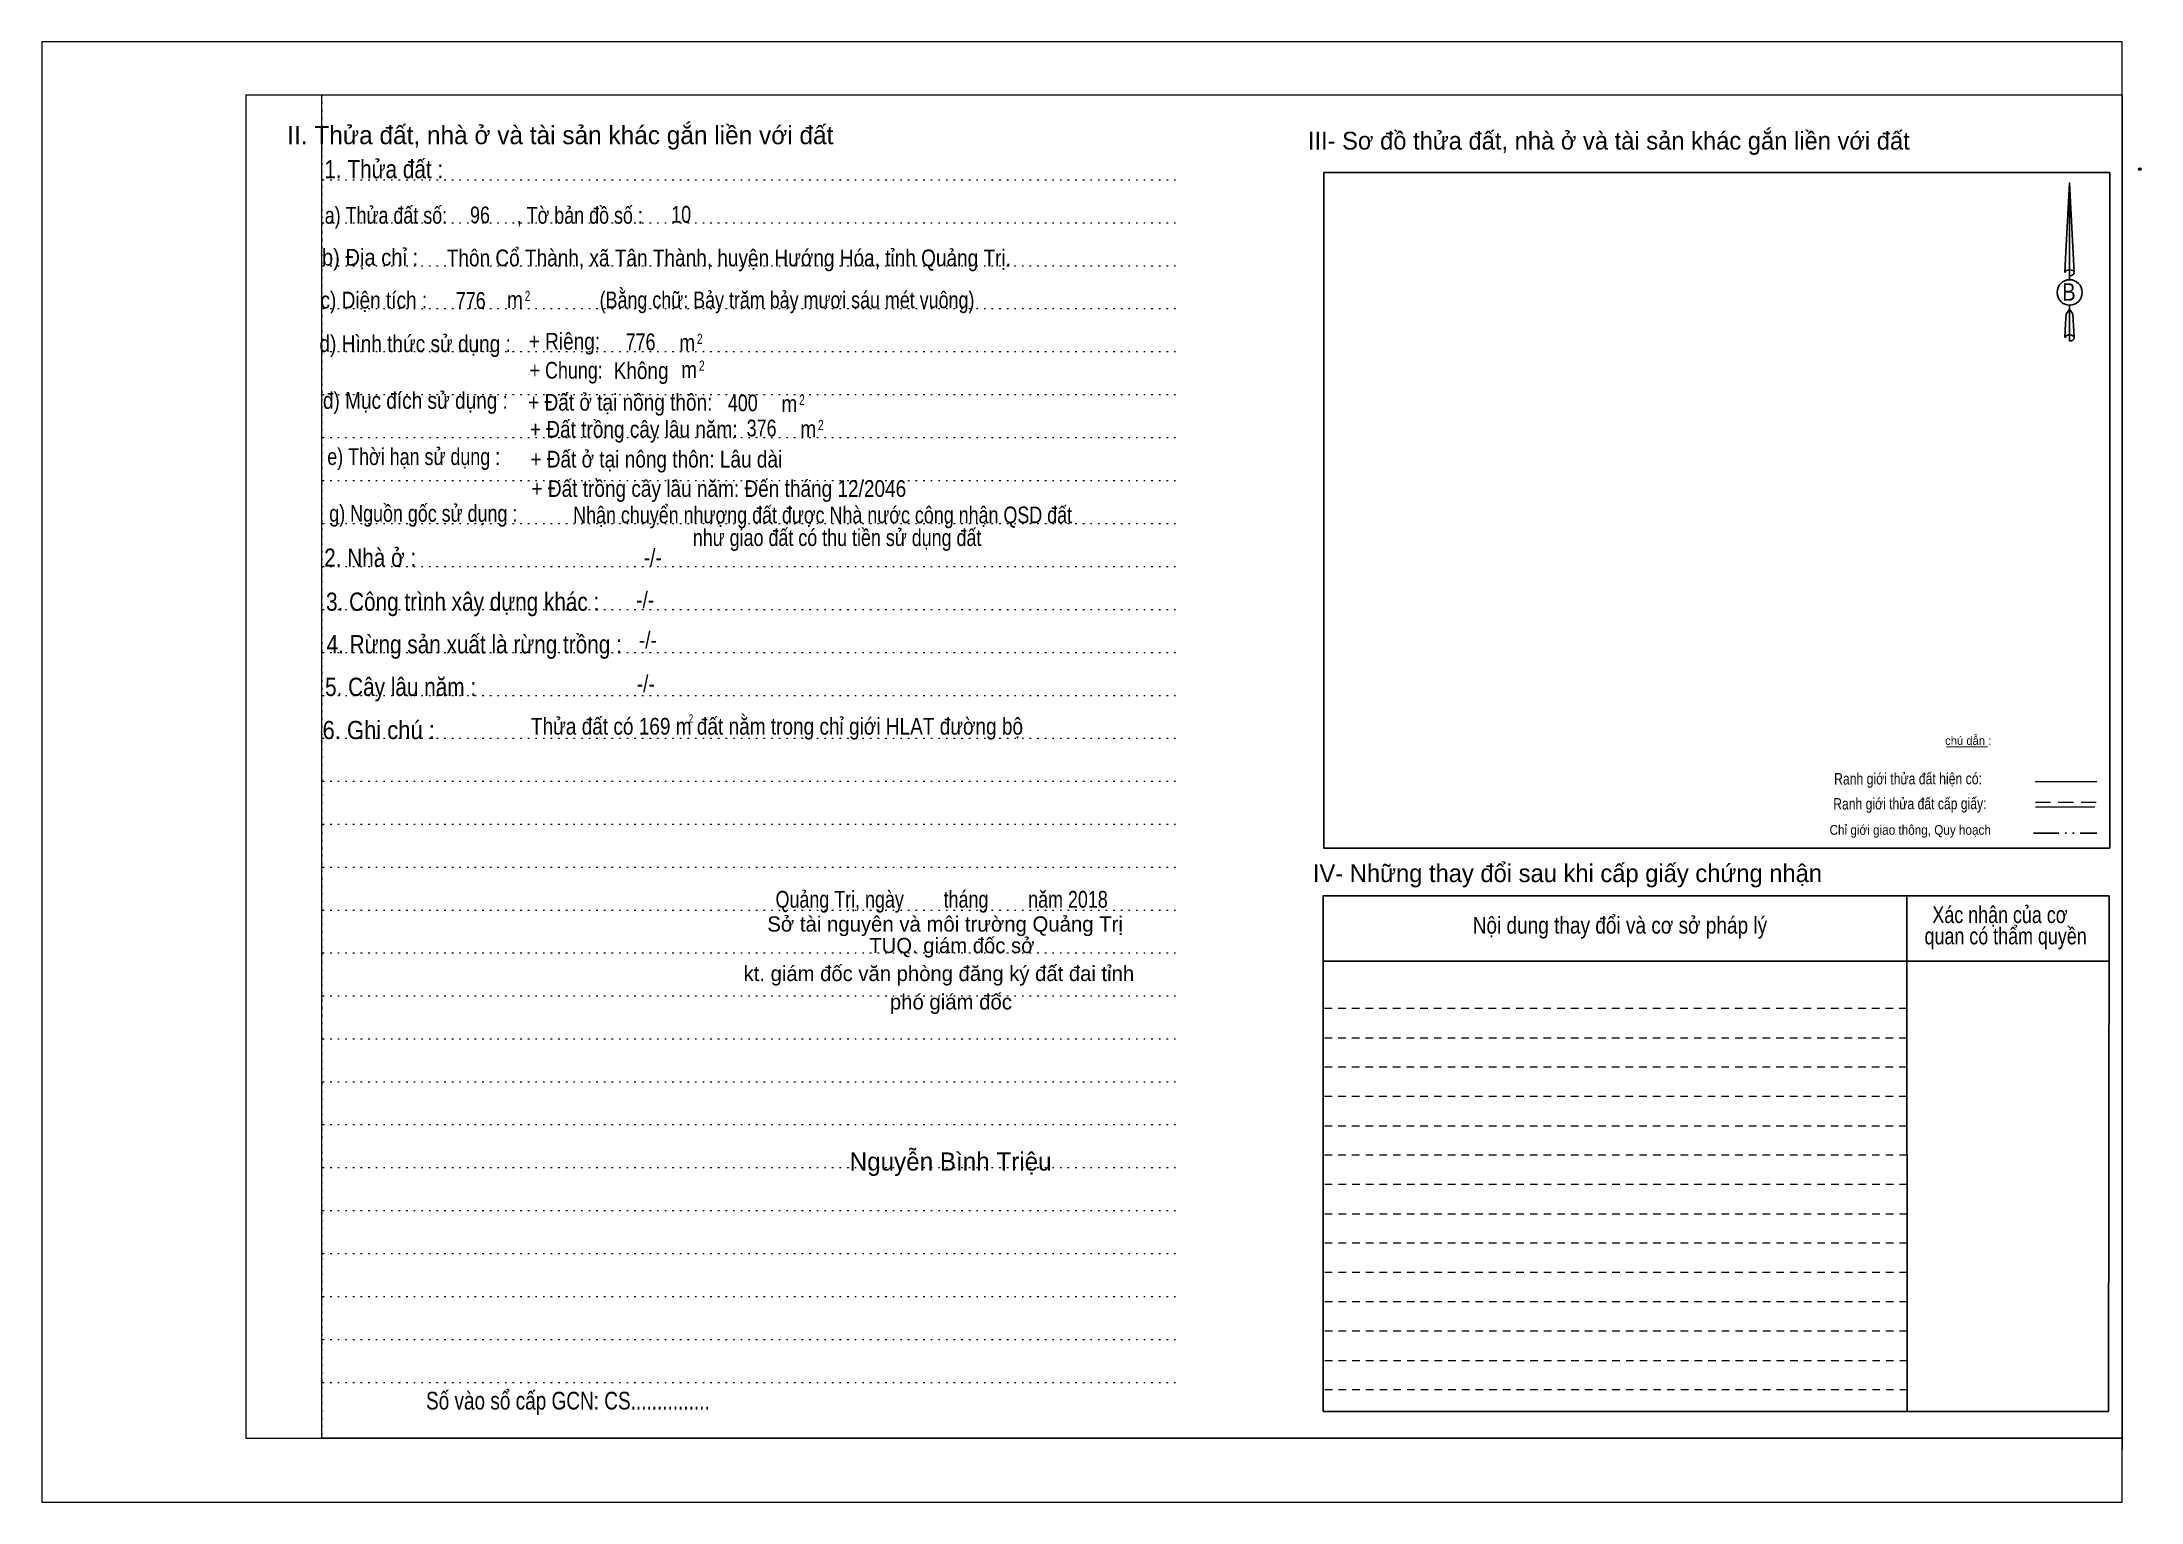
# Model space of a CAD drawing. Header units: metres. Extents: x 539403 to 541496, y 1835661 to 1836437.
# Drawn here: x 539844.9 to 540259.1, y 1836127.3 to 1836415.3 of the extents above; entities that cross this region are included whole.
import ezdxf
from ezdxf.enums import TextEntityAlignment as Align

# ---------------------------------------------------------------- set-up
doc = ezdxf.new("R2010")
doc.units = ezdxf.units.M
doc.header["$PDMODE"] = 32
doc.header["$PDSIZE"] = 0.5
for name, pattern in [('DASH_DOUBLE_DOT', [9.2, 5, -1.2, 0.3, -1.2, 0.3, -1.2]), ('DOTTED', [1.5, 0.3, -1.2]), ('MEDIUM_DASHED', [4.5, 3, -1.5]), ('SHORT_DASHED', [2.7, 1.5, -1.2])]:
    doc.linetypes.add(name, pattern=pattern)
for name, color, linetype, lineweight in [('1', 7, 'DOTTED', 13), ('12', 7, 'Continuous', 25), ('13', 7, 'Continuous', 13), ('2', 7, 'SHORT_DASHED', 13), ('28', 7, 'Continuous', 25), ('5', 7, 'Continuous', 13), ('63', 7, 'Continuous', 13)]:
    doc.layers.add(name, color=color, linetype=linetype, lineweight=lineweight)
for name, color, linetype in [('14', 7, 'Continuous'), ('18', 7, 'Continuous'), ('25', 7, 'Continuous'), ('3', 7, 'Continuous'), ('4', 7, 'Continuous'), ('8', 7, 'Continuous'), ('9', 7, 'Continuous')]:
    doc.layers.add(name, color=color, linetype=linetype)

msp = doc.modelspace()

# ---------------------------------------------------------------- texts
at = {"layer": '12', "width": 0.85}
msp.add_text('B', height=3.456, dxfattribs=at).set_placement((540244.845, 1836364.28), align=Align.CENTER)
at = {"layer": '14'}
for s, height, p in [('TUQ. giám đốc sở', 2.987, (540024.445, 1836235.6)), ('kt. giám đốc văn phòng đăng ký đất đai tỉnh', 2.987, (540021.885, 1836230.08)), ('phó giám đốc', 3, (540024.255, 1836224.48)), ('Nguyễn Bình Triệu', 3.573, (540024.2, 1836192.7))]:
    msp.add_text(s, height=height, dxfattribs=at).set_placement(p, align=Align.CENTER)
at = {"layer": '18'}
for s, height, p in [('II. Thửa đất, nhà ở và tài sản khác gắn liền với đất', 3.6, (539947.19, 1836395.16)), ('Sở tài nguyên và môi trường Quảng Trị', 3, (540023.115, 1836239.84))]:
    msp.add_text(s, height=height, dxfattribs=at).set_placement(p, align=Align.CENTER)
for s, height, width, p in [('1. Thửa đất :', 3.6, 0.85, (539912.365, 1836388.44)), ('a) Thửa đất số:              , Tờ bản đồ số : ', 3.3, 0.8, (539932.585, 1836379.48)), ('96', 3.3, 0.8, (539931.35, 1836379.56)), ('10', 3.3, 0.8, (539971.04, 1836379.68)), ('b) Địa chỉ : ', 3.3, 0.9, (539910.21, 1836371.2)), ('Thôn Cổ Thành, xã Tân Thành, huyện Hướng Hóa, tỉnh Quảng Trị.', 3.3, 0.85, (539980.45, 1836371.08)), (' m', 3.3, 0.85, (539937.725, 1836362.84)), ('2', 2, 0.75, (539940.725, 1836364.24)), ('d) Hình thức sử dụng :', 3.3, 0.85, (539918.56, 1836354.16)), ('+ Riêng: ', 3.3, 0.85, (539948.525, 1836354.64)), ('       + Chung:', 3.3, 0.8, (539944.92, 1836348.92)), ('đ) Mục đích sử dụng :', 3.3, 0.85, (539918.605, 1836342.96)), ('+ Đất ở tại nông thôn:', 3.3, 0.85, (539959.025, 1836342.6)), ('+ Đất trồng cây lâu năm:', 3.3, 0.85, (539961.69, 1836337.28)), ('e) Thời hạn sử dụng :', 3.3, 0.8, (539918.27, 1836331.88)), ('+ Đất ở tại nông thôn: Lâu dài', 3.3, 0.85, (539966.13, 1836331.38)), ('+ Đất trồng cây lâu năm: Đến tháng 12/2046', 3.3, 0.85, (539978.47, 1836325.58)), ('g) Nguồn gốc sử dụng :', 3.3, 0.8, (539920.165, 1836320.68)), ('2. Nhà ở :', 3.6, 0.85, (539909.685, 1836311.8)), ('3. Công trình xây dựng khác :', 3.6, 0.85, (539927.93, 1836303.12)), ('4. Rừng sản xuất là rừng trồng :', 3.6, 0.85, (539930.205, 1836294.72)), ('5. Cây lâu năm :', 3.6, 0.85, (539915.68, 1836286.32)), ('6. Ghi chú :', 3.6, 0.9, (539911.365, 1836277.8)), ('Quảng Trị, ngày        tháng        năm 2018', 3.3, 0.8, (540022.43, 1836244.56)), ('Số vào sổ cấp GCN: CS...............', 3.5, 0.8, (539948.685, 1836145.56))]:
    msp.add_text(s, height=height, dxfattribs=dict(at, width=width)).set_placement(p, align=Align.CENTER)
at = {"layer": '25'}
msp.add_text('III- Sơ đồ thửa đất, nhà ở và tài sản khác gắn liền với đất', height=3.5, dxfattribs=at).set_placement((540154.055, 1836394.1), align=Align.CENTER)
at = {"layer": '25', "width": 0.9}
msp.add_text('Chỉ giới giao thông, Quy hoạch', height=1.92, dxfattribs=at).set_placement((540213.525, 1836258.94), align=Align.CENTER)
at = {"layer": '28'}
for s, width, p in [('-/-', 0.85, (539965.425, 1836312)), ('-/-', 0.85, (539963.945, 1836303.64)), ('-/-', 0.85, (539964.465, 1836295.72)), ('-/-', 0.85, (539964.045, 1836287.08)), ('Xác nhận của cơ', 0.8, (540231.225, 1836241.52)), ('Nội dung thay đổi và cơ sở pháp lý', 0.85, (540156.25, 1836239.44)), (' quan có thẩm quyền', 0.8, (540231.86, 1836237.32))]:
    msp.add_text(s, height=3.3, dxfattribs=dict(at, width=width)).set_placement(p, align=Align.CENTER)
msp.add_text('IV- Những thay đổi sau khi cấp giấy chứng nhận', height=3.5, dxfattribs=at).set_placement((540145.9, 1836249.6), align=Align.CENTER)
at = {"layer": '3'}
for s, width, p in [('c) Diện tích :                                                   ', 0.85, (539936.98, 1836362.76)), ('776', 0.8, (539929.525, 1836362.68)), ('776', 0.8, (539963.025, 1836354.52)), ('400', 0.8, (539983.195, 1836342.48)), ('376', 0.8, (539986.905, 1836337.52))]:
    msp.add_text(s, height=3.3, dxfattribs=dict(at, width=width)).set_placement(p, align=Align.CENTER)
at = {"layer": '4'}
for s, height, width, p in [(' m', 3.3, 0.85, (539971.705, 1836354.36)), ('2', 2, 0.75, (539974.705, 1836355.76)), ('Không', 3.3, 0.85, (539963.14, 1836348.84)), ('2', 2, 0.75, (539975.105, 1836350.48)), (' m', 3.3, 0.85, (539972.085, 1836349.04)), (' m', 3.3, 0.85, (539991.865, 1836342.32)), ('2', 2, 0.75, (539994.865, 1836343.72)), (' m', 3.3, 0.85, (539995.585, 1836337.36)), ('2', 2, 0.75, (539998.585, 1836338.76))]:
    msp.add_text(s, height=height, dxfattribs=dict(at, width=width)).set_placement(p, align=Align.CENTER)
at = {"layer": '63'}
msp.add_text('chú dẫn :', height=1.656, rotation=359.974, dxfattribs=at).set_placement((540224.965, 1836276.678), align=Align.CENTER)
at = {"layer": '63', "width": 0.8}
for s, height, p in [('Ranh giới thửa đất hiện có:', 2.252, (540213.092, 1836268.875)), ('Ranh giới thửa đất cấp giấy:', 2.242, (540213.457, 1836263.956))]:
    msp.add_text(s, height=height, rotation=0.135, dxfattribs=at).set_placement(p, align=Align.CENTER)
at = {"layer": '8', "width": 0.8}
msp.add_text('(Bằng chữ: Bảy trăm bảy mươi sáu mét vuông)', height=3.3, dxfattribs=at).set_placement((539991.925, 1836362.8), align=Align.CENTER)
at = {"layer": '9'}
for s, height, width, p in [('Nhận chuyển nhượng đất được Nhà nước công nhận QSD đất', 3.3, 0.8, (539998.95, 1836320.38)), ('như giao đất có thu tiền sử dụng đất', 3.3, 0.8, (540001.805, 1836315.9)), ('Thửa đất có 169 m đất nằm trong chỉ giới HLAT đường bộ', 3.3, 0.85, (539989.94, 1836278.69)), ('2', 1.65, 0.7, (539972.97, 1836281.06))]:
    msp.add_text(s, height=height, dxfattribs=dict(at, width=width)).set_placement(p, align=Align.CENTER)

# ---------------------------------------------------------------- linework, layer by layer
at = {"layer": '1', "linetype": 'Continuous'}
for p, q in [((539885.13, 1836404.92), (540255.31, 1836404.92)), ((539885.13, 1836404.92), (539885.13, 1836139.92)), ((540255.31, 1836404.92), (540255.31, 1836137.68)), ((539885.13, 1836139.92), (540255.31, 1836139.92))]:
    msp.add_line(p, q, dxfattribs=at)
at = {"layer": '1'}
for p, q in [((539900.13, 1836404.92), (539900.13, 1836139.92)), ((539900.13, 1836404.92), (539900.13, 1836139.92)), ((539900.29, 1836388.12), (540069.35, 1836388.12)), ((539900.29, 1836379.64), (540069.35, 1836379.64)), ((539900.29, 1836371.16), (540069.35, 1836371.16)), ((539900.29, 1836362.72), (540069.35, 1836362.72)), ((539900.29, 1836354.24), (540069.35, 1836354.24)), ((539900.29, 1836345.76), (540069.35, 1836345.76)), ((539900.29, 1836337.28), (540069.35, 1836337.28)), ((539900.29, 1836328.84), (540069.35, 1836328.84)), ((539900.29, 1836320.32), (540069.35, 1836320.32)), ((539900.29, 1836311.88), (540069.35, 1836311.88)), ((539900.29, 1836303.4), (540069.35, 1836303.4)), ((539900.29, 1836294.92), (540069.35, 1836294.92)), ((539900.29, 1836286.44), (540069.35, 1836286.44)), ((539900.29, 1836278), (540069.35, 1836278)), ((539900.29, 1836269.52), (540069.35, 1836269.52)), ((539900.29, 1836261.04), (540069.35, 1836261.04)), ((539900.29, 1836252.56), (540069.35, 1836252.56)), ((539900.29, 1836244.08), (540069.35, 1836244.08)), ((539900.29, 1836235.64), (540069.35, 1836235.64)), ((539900.29, 1836227.16), (540069.35, 1836227.16)), ((539900.29, 1836218.68), (540069.35, 1836218.68)), ((539900.29, 1836210.2), (540069.35, 1836210.2)), ((539900.29, 1836201.76), (540069.35, 1836201.76)), ((539900.29, 1836193.28), (540069.35, 1836193.28)), ((539900.29, 1836184.8), (540069.35, 1836184.8)), ((539900.29, 1836176.32), (540069.35, 1836176.32)), ((539900.29, 1836167.88), (540069.35, 1836167.88)), ((539900.29, 1836159.4), (540069.35, 1836159.4)), ((539900.29, 1836150.92), (540069.35, 1836150.92))]:
    msp.add_line(p, q, dxfattribs=at)
at = {"layer": '1', "linetype": 'Continuous'}
for points in [[(539844.93, 1836127.32), (540255.31, 1836127.32), (540255.31, 1836415.32), (539844.93, 1836415.32)], [(539900.13, 1836404.92), (540255.31, 1836404.92), (540255.31, 1836139.92), (539900.13, 1836139.92)]]:
    msp.add_lwpolyline(points, close=True, dxfattribs=at)
at = {"layer": '12'}
for p, q in [((540252.91, 1836389.6), (540097.85, 1836389.6)), ((540244.93, 1836387.52), (540245.87, 1836369.84)), ((540244.93, 1836387.52), (540245.87, 1836369.84)), ((540244.93, 1836387.52), (540245.87, 1836369.84)), ((540244.17, 1836372.6), (540244.03, 1836369.88)), ((540244.93, 1836370.44), (540244.93, 1836369.76)), ((540244.93, 1836369.76), (540244.93, 1836369.24)), ((540244.93, 1836369.24), (540244.93, 1836368.56)), ((540244.93, 1836369.24), (540244.93, 1836368.56)), ((540244.93, 1836369.24), (540244.93, 1836368.56)), ((540245.87, 1836369.84), (540245.87, 1836369.88)), ((540244.93, 1836362.6), (540244.93, 1836363.4)), ((540244.93, 1836362.6), (540244.93, 1836363.4)), ((540244.93, 1836362.6), (540244.93, 1836363.4)), ((540244.93, 1836362.6), (540245.63, 1836361.64)), ((540244.93, 1836362.6), (540245.63, 1836361.64)), ((540244.93, 1836362.6), (540245.63, 1836361.64)), ((540245.63, 1836361.64), (540245.87, 1836357)), ((540245.63, 1836361.64), (540245.87, 1836357)), ((540245.63, 1836361.64), (540245.87, 1836357)), ((540244.93, 1836357.6), (540244.93, 1836356.92)), ((540244.93, 1836356.92), (540244.93, 1836356.4)), ((540245.87, 1836357), (540245.87, 1836357.04))]:
    msp.add_line(p, q, dxfattribs=at)
for points in [[(540244.93, 1836370.44), (540244.93, 1836387.52), (540244.17, 1836372.6)], [(540244.93, 1836357.6), (540244.93, 1836362.6), (540244.27, 1836361.64), (540244.17, 1836359.76), (540244.03, 1836357.04)]]:
    msp.add_lwpolyline(points, dxfattribs=at)
msp.add_ellipse((540244.976, 1836365.913), major_axis=(0, 2.516), ratio=0.983453, dxfattribs=at)
for centre, start_param, end_param in [((540244.977, 1836369.79), 1.5707963, 3.074452), ((540244.977, 1836369.79), 0.0671406, 1.5707963), ((540244.977, 1836369.79), 4.712389, 6.2831853), ((540244.977, 1836356.949), 2.4910694, 3.0742784), ((540244.977, 1836356.949), 1.5707963, 2.4910694), ((540244.977, 1836356.949), 0.0671406, 1.5707963), ((540244.977, 1836356.949), 4.712389, 6.2831853)]:
    msp.add_ellipse(centre, major_axis=(0.907, 0), ratio=0.655448, start_param=start_param, end_param=end_param, dxfattribs=at)
at = {"layer": '13'}
msp.add_line((540238.15, 1836269.44), (540250.33, 1836269.44), dxfattribs=at)
at = {"layer": '2'}
for p, q in [((540212.87, 1836218.84), (540097.71, 1836218.84)), ((540212.87, 1836213.08), (540097.71, 1836213.08)), ((540212.87, 1836207.28), (540097.71, 1836207.28)), ((540212.87, 1836201.48), (540097.71, 1836201.48)), ((540212.89, 1836195.72), (540097.71, 1836195.72)), ((540212.91, 1836189.92), (540097.71, 1836189.92)), ((540212.91, 1836184.12), (540097.71, 1836184.12)), ((540212.91, 1836178.36), (540097.71, 1836178.36)), ((540212.91, 1836172.56), (540097.71, 1836172.56)), ((540212.93, 1836166.8), (540097.71, 1836166.8)), ((540212.93, 1836161), (540097.71, 1836161)), ((540212.95, 1836155.2), (540097.71, 1836155.2)), ((540212.95, 1836149.44), (540097.71, 1836149.44))]:
    msp.add_line(p, q, dxfattribs=at)
at = {"layer": '28'}
for p, q in [((540212.87, 1836246.92), (540212.95, 1836145.16)), ((540252.75, 1836246.92), (540252.67, 1836145.16)), ((540252.73, 1836234), (540097.71, 1836234)), ((540252.67, 1836145.16), (540097.71, 1836145.16))]:
    msp.add_line(p, q, dxfattribs=at)
at = {"layer": '28', "linetype": 'SHORT_DASHED', "lineweight": 13}
msp.add_line((540212.85, 1836224.64), (540097.71, 1836224.64), dxfattribs=at)
at = {"layer": '28'}
msp.add_lwpolyline([(540252.75, 1836246.92), (540097.71, 1836246.92), (540097.71, 1836145.16)], dxfattribs=at)
at = {"layer": '5'}
msp.add_point((540258.81, 1836390.24), dxfattribs=at)
at = {"layer": '63', "lineweight": 25}
for p, q in [((540097.85, 1836389.6), (540097.85, 1836256.32)), ((540252.91, 1836256.32), (540252.91, 1836389.6)), ((540252.91, 1836256.32), (540097.85, 1836256.32))]:
    msp.add_line(p, q, dxfattribs=at)
at = {"layer": '63'}
for p, q in [((540220.69, 1836276.28), (540228.77, 1836276.36)), ((540238.23, 1836264.48), (540249.95, 1836264.48)), ((540238.23, 1836264.48), (540249.95, 1836264.48))]:
    msp.add_line(p, q, dxfattribs=at)
at = {"layer": '63', "linetype": 'MEDIUM_DASHED'}
msp.add_line((540238.23, 1836265.36), (540250.23, 1836265.36), dxfattribs=at)
at = {"layer": '63', "linetype": 'DASH_DOUBLE_DOT', "lineweight": 25}
msp.add_line((540237.87, 1836259.24), (540250.35, 1836259.24), dxfattribs=at)

msp.set_redraw_order([(e.dxf.handle, doc.entitydb.next_handle()) for e in msp.query("TEXT MTEXT ATTDEF DIMENSION ARC_DIMENSION")])  # texts and dimensions are drawn at this point

doc.saveas('drawing.dxf')
